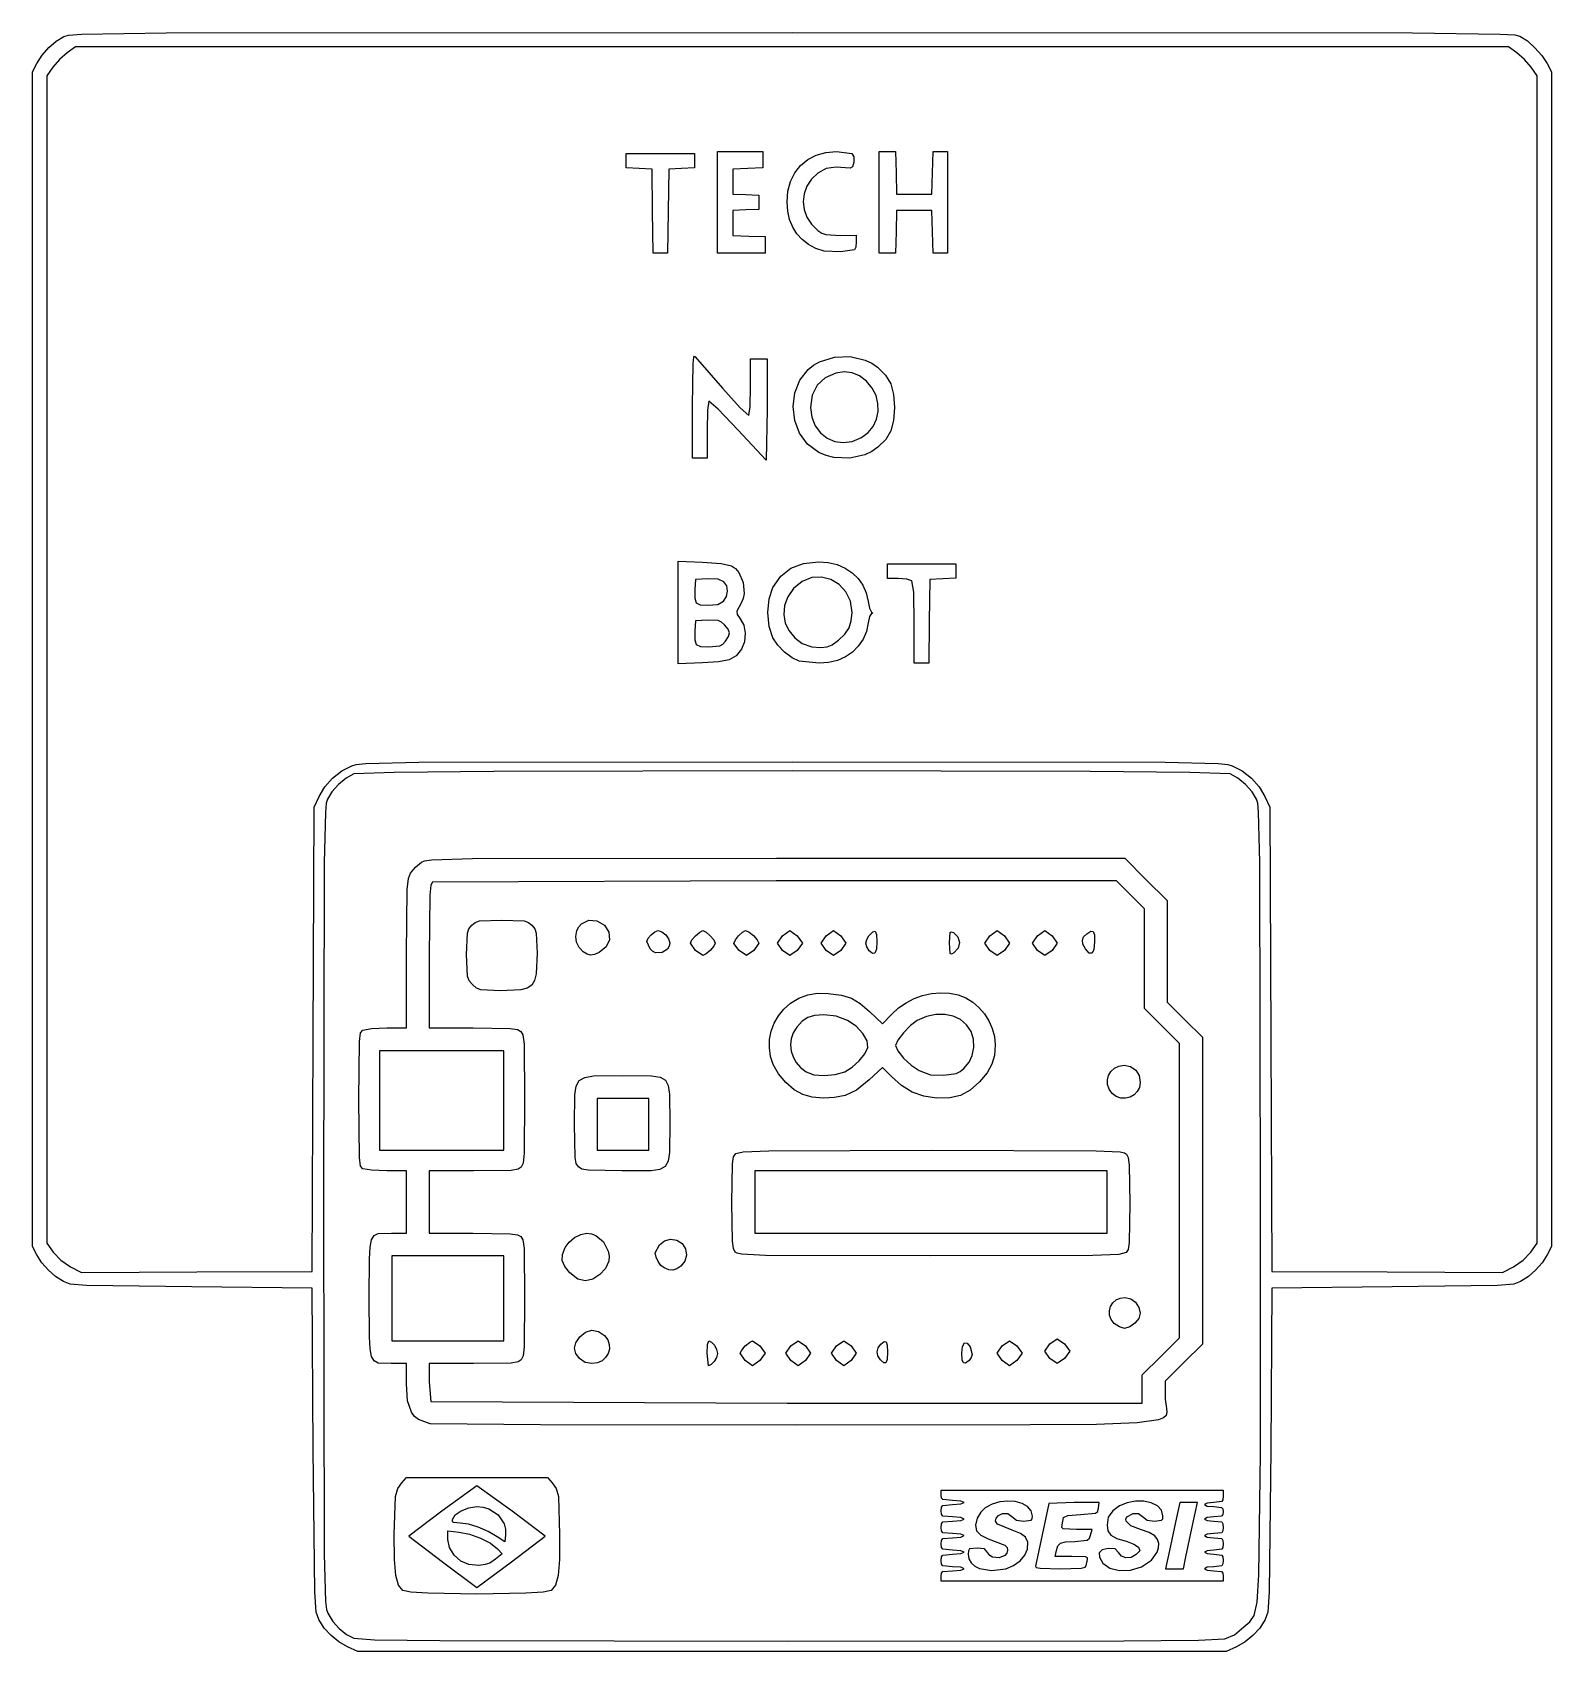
# Model space of a CAD drawing. Extents: x 11 to 205, y 74 to 280.
import ezdxf

# ---------------------------------------------------------------- set-up
doc = ezdxf.new("R2010")
doc.units = 0

msp = doc.modelspace()

# ---------------------------------------------------------------- linework, layer by layer
at = {"layer": 'Camada 1'}
for p, q in [((13.07988, 278.524391), (14.025241, 279.355888)), ((14.025241, 279.355888), (14.988011, 279.96335)), ((14.988011, 279.96335), (15.574271, 280.128045)), ((15.574271, 280.128045), (17.264156, 280.252626)), ((17.264156, 280.252626), (28.052945, 280.403831)), ((28.052945, 280.403831), (107.953611, 280.471078)), ((107.953611, 280.471078), (187.177211, 280.403893)), ((187.177211, 280.403893), (198.372674, 280.260334)), ((198.372674, 280.260334), (200.225664, 280.143687)), ((200.225664, 280.143687), (200.861911, 279.990507)), ((200.861911, 279.990507), (201.829723, 279.373952)), ((201.829723, 279.373952), (202.802202, 278.51928)), ((11.552141, 276.50233), (12.229617, 277.547119)), ((12.229617, 277.547119), (13.07988, 278.524391)), ((15.4139, 277.869936), (14.430626, 277.016899)), ((16.4948, 278.619), (15.4139, 277.869936)), ((107.954, 278.619), (16.4948, 278.619)), ((199.41208, 278.618164), (107.954, 278.619)), ((200.49298, 277.8691), (199.41208, 278.618164)), ((201.476256, 277.016065), (200.49298, 277.8691)), ((202.802202, 278.51928), (203.677551, 277.528177)), ((203.677551, 277.528177), (204.353971, 276.502327)), ((10.9838, 275.444), (11.552141, 276.50233)), ((10.9838, 200.434), (10.9838, 275.444)), ((13.58444, 276.017856), (12.835879, 274.914836)), ((14.430626, 277.016899), (13.58444, 276.017856)), ((202.32244, 276.01702), (201.476256, 277.016065)), ((203.071, 274.914), (202.32244, 276.01702)), ((204.353971, 276.502327), (204.923361, 275.443997)), ((204.923361, 275.443997), (204.923, 200.434)), ((12.835879, 274.914836), (12.8359, 200.391)), ((203.071, 200.391), (203.071, 274.914)), ((86.7869, 264.079), (86.7869, 264.993)), ((86.7869, 264.993), (91.1525, 264.993)), ((91.1525, 264.993), (95.5181, 264.993)), ((95.5181, 264.993), (95.5181, 264.079)), ((98.42855, 258.77448), (98.4286, 265.257)), ((98.4286, 265.257), (101.339, 265.257)), ((101.339, 265.257), (104.249, 265.257)), ((104.249, 265.257), (104.249, 264.21)), ((109.964431, 264.237548), (111.04376, 264.791395)), ((111.04376, 264.791395), (112.274323, 265.133713)), ((112.274323, 265.133713), (113.64205, 265.25013)), ((113.64205, 265.25013), (115.5799, 265.026531)), ((115.5799, 265.026531), (115.833595, 264.571994)), ((119.06601, 258.77448), (119.066, 265.257)), ((119.066, 265.257), (120.115, 265.257)), ((120.115, 265.257), (121.164, 265.257)), ((121.164, 265.257), (121.2394, 262.54502)), ((125.8884, 262.54498), (125.9638, 265.25696)), ((125.9638, 265.25696), (126.881, 265.257)), ((126.881, 265.257), (127.797, 265.257)), ((127.797, 265.257), (127.797, 258.775)), ((86.7869, 263.166), (86.7869, 264.079)), ((88.4405, 263.087), (86.7869, 263.166)), ((90.0942, 263.008), (88.4405, 263.087)), ((90.1658, 257.65), (90.0942, 263.008)), ((92.21081, 263.00846), (92.13918, 257.65065)), ((93.86446, 263.08723), (92.21081, 263.00846)), ((95.5181, 263.166), (93.86446, 263.08723)), ((95.5181, 264.079), (95.5181, 263.166)), ((102.33077, 263.08626), (100.41254, 263.00852)), ((100.41254, 263.00852), (100.413, 261.421)), ((104.249, 263.164), (102.33077, 263.08626)), ((104.249, 264.21), (104.249, 263.164)), ((108.315756, 262.552747), (109.050406, 263.486541)), ((109.050406, 263.486541), (109.964431, 264.237548)), ((112.317815, 263.094923), (111.25725, 262.493872)), ((113.6038, 263.244548), (112.317815, 263.094923)), ((115.36184, 263.125721), (113.6038, 263.244548)), ((115.689005, 263.311632), (115.36184, 263.125721)), ((115.85811, 263.897042), (115.689005, 263.311632)), ((115.833595, 264.571994), (115.85811, 263.897042)), ((100.413, 261.421), (100.413, 259.833)), ((107.440857, 260.194281), (107.774549, 261.450537)), ((107.774549, 261.450537), (108.315756, 262.552747)), ((109.839797, 260.814682), (109.485792, 259.849307)), ((110.430277, 261.707798), (109.839797, 260.814682)), ((111.25725, 262.493872), (110.430277, 261.707798)), ((121.2394, 262.54502), (121.3148, 259.83304)), ((125.813, 259.833), (125.8884, 262.54498)), ((98.4286, 252.293), (98.42855, 258.77448)), ((100.413, 259.833), (102.06665, 259.75423)), ((102.06665, 259.75423), (103.72029, 259.67546)), ((103.72029, 259.67546), (103.72, 258.775)), ((103.72, 258.775), (103.72, 257.874)), ((107.32875, 258.79835), (107.440857, 260.194281)), ((107.411225, 257.642972), (107.32875, 258.79835)), ((109.485792, 259.849307), (109.368243, 258.846453)), ((109.368243, 258.846453), (109.487132, 257.840902)), ((119.066, 252.293), (119.06601, 258.77448)), ((121.3148, 259.83304), (123.564, 259.833)), ((123.564, 259.833), (125.813, 259.833)), ((127.797, 258.775), (127.797, 252.293)), ((90.2374, 252.293), (90.1658, 257.65)), ((92.13918, 257.65065), (92.06756, 252.29284)), ((102.06636, 257.79523), (100.41271, 257.71646)), ((100.41271, 257.71646), (100.413, 256.129)), ((103.72, 257.874), (102.06636, 257.79523)), ((107.649667, 256.57939), (107.411225, 257.642972)), ((108.0387, 255.614741), (107.649667, 256.57939)), ((109.487132, 257.840902), (109.842442, 256.867433)), ((109.842442, 256.867433), (110.434154, 255.96083)), ((121.315, 257.717), (121.2396, 255.00502)), ((123.564, 257.717), (121.315, 257.717)), ((125.8132, 257.71696), (123.564, 257.717)), ((125.8886, 255.00498), (125.8132, 257.71696)), ((100.413, 256.129), (100.413, 254.542)), ((100.413, 254.542), (102.46352, 254.46473)), ((102.46352, 254.46473), (104.51404, 254.38745)), ((104.51404, 254.38745), (104.514, 253.34)), ((108.572946, 254.75616), (108.0387, 255.614741)), ((109.247031, 254.010786), (108.572946, 254.75616)), ((110.434154, 255.96083), (111.26225, 255.155872)), ((111.26225, 255.155872), (111.741265, 254.838088)), ((111.741265, 254.838088), (112.272854, 254.653283)), ((112.272854, 254.653283), (114.10074, 254.553876)), ((114.10074, 254.553876), (116.15593, 254.566606)), ((116.15593, 254.566606), (116.156, 253.71)), ((121.2396, 255.00502), (121.1642, 252.29304)), ((125.964, 252.293), (125.8886, 255.00498)), ((91.1525, 252.293), (90.2374, 252.293)), ((92.06756, 252.29284), (91.1525, 252.293)), ((101.471, 252.293), (98.4286, 252.293)), ((104.514, 252.293), (101.471, 252.293)), ((104.514, 253.34), (104.514, 252.293)), ((110.055577, 253.385753), (109.247031, 254.010786)), ((110.993209, 252.888199), (110.055577, 253.385753)), ((112.05455, 252.52526), (110.993209, 252.888199)), ((112.05496, 252.525664), (112.05455, 252.52526)), ((114.12718, 252.440832), (112.05496, 252.525664)), ((115.92724, 252.711603), (114.12718, 252.440832)), ((116.088803, 253.063205), (115.92724, 252.711603)), ((116.156, 253.71), (116.088803, 253.063205)), ((120.115, 252.293), (119.066, 252.293)), ((121.1642, 252.29304), (120.115, 252.293)), ((126.881, 252.293), (125.964, 252.293)), ((127.797, 252.293), (126.881, 252.293)), ((95.2536, 232.77), (95.319418, 238.129743)), ((95.319418, 238.129743), (95.427272, 238.994977)), ((95.427272, 238.994977), (95.507396, 239.106299)), ((95.507396, 239.106299), (95.607827, 239.05385)), ((95.607827, 239.05385), (99.081357, 235.03377)), ((102.661937, 235.24246), (102.662, 238.799)), ((102.662, 238.799), (103.72, 238.799)), ((103.72, 238.799), (104.779, 238.799)), ((104.779, 238.799), (104.779, 232.317)), ((110.007858, 237.415039), (110.68343, 237.967797)), ((110.68343, 237.967797), (111.4615, 238.41281)), ((111.4615, 238.41281), (113.38211, 238.995719)), ((113.38211, 238.995719), (115.382575, 239.062967)), ((115.382575, 239.062967), (117.275835, 238.632027)), ((117.275835, 238.632027), (118.123807, 238.235196)), ((118.123807, 238.235196), (118.87483, 237.720369)), ((108.332817, 234.428822), (108.964664, 236.046743)), ((108.964664, 236.046743), (110.007858, 237.415039)), ((112.176807, 236.355789), (111.168729, 235.404937)), ((113.54785, 236.95708), (112.176807, 236.355789)), ((114.630218, 237.12055), (113.54785, 236.95708)), ((115.638129, 237.004169), (114.630218, 237.12055)), ((116.58237, 236.605089), (115.638129, 237.004169)), ((117.47373, 235.92046), (116.58237, 236.605089)), ((118.19585, 235.055536), (117.47373, 235.92046)), ((118.87483, 237.720369), (119.890128, 236.708247)), ((119.890128, 236.708247), (120.559473, 235.58571)), ((99.081357, 235.03377), (101.352116, 232.51008)), ((102.594186, 232.688983), (102.661937, 235.24246)), ((108.113218, 232.682179), (108.332817, 234.428822)), ((110.546846, 234.136161), (110.33439, 232.5811)), ((111.168729, 235.404937), (110.546846, 234.136161)), ((118.680372, 234.095666), (118.19585, 235.055536)), ((118.931185, 233.083395), (118.680372, 234.095666)), ((120.559473, 235.58571), (120.927989, 234.245698)), ((120.927989, 234.245698), (121.0408, 232.581149)), ((95.2536, 226.099), (95.2536, 232.77)), ((97.177124, 232.21109), (97.105245, 229.65506)), ((97.34994, 233.36255), (97.177124, 232.21109)), ((98.546581, 232.341423), (97.34994, 233.36255)), ((101.08, 229.674), (98.546581, 232.341423)), ((101.352116, 232.51008), (102.431297, 231.54366)), ((102.431297, 231.54366), (102.594186, 232.688983)), ((104.779, 232.317), (104.67259, 225.83471)), ((108.306766, 230.927714), (108.113218, 232.682179)), ((110.33439, 232.5811), (110.486735, 231.323591)), ((118.747247, 231.07183), (118.95218, 232.061268)), ((118.95218, 232.061268), (118.931185, 233.083395)), ((121.0408, 232.581149), (120.928759, 230.926002)), ((97.105245, 229.65506), (97.1056, 226.099)), ((101.08083, 229.67449), (101.08, 229.674)), ((104.67259, 225.83471), (101.08083, 229.67449)), ((108.914362, 229.28633), (108.306766, 230.927714)), ((110.486735, 231.323591), (110.914584, 230.235568)), ((110.914584, 230.235568), (111.574161, 229.343075)), ((117.675157, 229.361206), (118.320276, 230.157628)), ((118.320276, 230.157628), (118.747247, 231.07183)), ((120.565798, 229.589573), (119.91166, 228.474841)), ((120.928759, 230.926002), (120.565798, 229.589573)), ((109.936907, 227.878928), (108.914362, 229.28633)), ((111.3753, 226.82641), (109.936907, 227.878928)), ((111.574161, 229.343075), (112.42169, 228.672157)), ((112.42169, 228.672157), (113.413393, 228.248859)), ((113.413393, 228.248859), (114.505493, 228.099224)), ((114.505493, 228.099224), (115.654215, 228.249296)), ((115.654215, 228.249296), (116.81578, 228.72512)), ((116.81578, 228.72511), (117.675157, 229.361206)), ((116.81578, 228.72512), (116.81578, 228.72511)), ((118.92609, 227.484789), (118.143615, 226.947618)), ((119.91166, 228.474841), (118.92609, 227.484789)), ((96.1796, 226.099), (95.2536, 226.099)), ((97.1056, 226.099), (96.1796, 226.099)), ((112.310792, 226.439079), (111.37525, 226.826464)), ((111.37525, 226.826464), (111.3753, 226.82641)), ((113.297193, 226.190114), (112.310792, 226.439079)), ((115.325604, 226.098991), (113.297193, 226.190114)), ((117.266547, 226.536185), (115.325604, 226.098991)), ((118.143615, 226.947618), (117.266547, 226.536185)), ((93.4015, 206.387), (93.4015, 212.935)), ((93.4015, 212.935), (96.51035, 212.820065)), ((96.51035, 212.820065), (98.902246, 212.643024)), ((98.902246, 212.643024), (100.22867, 212.373692)), ((100.22867, 212.373692), (100.730299, 212.003394)), ((100.730299, 212.003394), (101.150481, 211.501338)), ((101.150481, 211.501338), (101.711973, 210.234526)), ((105.49908, 209.59486), (106.51711, 211.040373)), ((106.51711, 211.040373), (107.8192, 212.062194)), ((107.8192, 212.062194), (109.420743, 212.668955)), ((109.420743, 212.668955), (111.33713, 212.86929)), ((111.716219, 210.917883), (110.469275, 210.844118)), ((111.33713, 212.86929), (112.568821, 212.776074)), ((112.913439, 210.621625), (111.716219, 210.917883)), ((112.568821, 212.776074), (113.704964, 212.504455)), ((113.704964, 212.504455), (114.730501, 212.066476)), ((114.730501, 212.066476), (115.630372, 211.474181)), ((115.630372, 211.474181), (116.389521, 210.739614)), ((120.124, 211.679), (120.124, 212.605)), ((120.124, 212.605), (124.49, 212.605)), ((120.124, 210.753), (120.124, 211.679)), ((124.49, 212.605), (128.856, 212.605)), ((128.856, 212.605), (128.856, 211.692)), ((128.856, 211.692), (128.856, 210.778)), ((95.56848, 209.331027), (95.541157, 208.216963)), ((95.65045, 210.620327), (95.56848, 209.331027)), ((97.20155, 210.700567), (95.65045, 210.620327)), ((98.525288, 210.665746), (97.20155, 210.700567)), ((99.25207, 210.32883), (98.525288, 210.665746)), ((99.616392, 209.785123), (99.25207, 210.32883)), ((99.600176, 208.429221), (99.731979, 209.114391)), ((99.731979, 209.114391), (99.616392, 209.785123)), ((101.711973, 210.234526), (101.844086, 208.838403)), ((101.844086, 208.838403), (101.727544, 208.174707)), ((105.034655, 208.153861), (105.49908, 209.59486)), ((108.14193, 209.45691), (107.412188, 208.410639)), ((109.251535, 210.367927), (108.14193, 209.45691)), ((110.469275, 210.844118), (109.251535, 210.367927)), ((113.982005, 209.987745), (112.913439, 210.621625)), ((114.842988, 209.048645), (113.982005, 209.987745)), ((115.41746, 207.836726), (114.842988, 209.048645)), ((116.389521, 210.739614), (116.992887, 209.874817)), ((116.992887, 209.874817), (117.425413, 208.891835)), ((117.425413, 208.891835), (117.67204, 207.80271)), ((121.52674, 210.75261), (120.124, 210.753)), ((122.610375, 210.659344), (121.52674, 210.75261)), ((123.24653, 210.43511), (122.610375, 210.659344)), ((123.489655, 208.995843), (123.24653, 210.43511)), ((123.56403, 205.01115), (123.489655, 208.995843)), ((125.54871, 210.62046), (125.47711, 205.26265)), ((127.20235, 210.69923), (125.54871, 210.62046)), ((128.856, 210.778), (127.20235, 210.69923)), ((95.541157, 208.216963), (95.72433, 207.61203)), ((95.72433, 207.61203), (96.24487, 207.362097)), ((96.24487, 207.362097), (97.22965, 207.313037)), ((97.22965, 207.313037), (98.49191, 207.427016)), ((98.49191, 207.427016), (99.22233, 207.842204)), ((99.22233, 207.8422), (99.600176, 208.429221)), ((99.22233, 207.842204), (99.22233, 207.8422)), ((101.47776, 207.578112), (100.91902, 206.572462)), ((101.727544, 208.174707), (101.47776, 207.578112)), ((104.880642, 206.384654), (105.034655, 208.153861)), ((107.006523, 207.29279), (106.908666, 206.155512)), ((107.412188, 208.410639), (107.006523, 207.29279)), ((115.62649, 206.38439), (115.41746, 207.836726)), ((117.67204, 207.80271), (117.863729, 206.932625)), ((117.863729, 206.932625), (118.11346, 206.45719)), ((93.4015, 199.839971), (93.4015, 206.387)), ((95.65049, 205.32869), (95.56852, 204.03939)), ((97.1707, 205.408), (95.65049, 205.32869)), ((98.542825, 205.359875), (97.1707, 205.408)), ((98.955006, 205.170203), (98.542825, 205.359875)), ((99.3535, 204.825), (98.955006, 205.170203)), ((99.811472, 204.283305), (99.3535, 204.825)), ((100.91902, 206.572462), (100.972605, 206.138416)), ((100.972605, 206.138416), (101.3564, 205.575208)), ((101.3564, 205.575208), (101.802434, 204.775032)), ((101.802434, 204.775032), (101.980513, 203.734032)), ((105.036848, 204.614695), (104.880642, 206.384654)), ((106.908666, 206.155512), (107.102349, 205.050959)), ((107.102349, 205.050959), (107.571304, 204.03128)), ((115.24313, 204.42875), (115.513879, 205.30902)), ((115.513879, 205.30902), (115.62649, 206.38439)), ((117.6767, 205.053042), (117.445456, 203.961173)), ((117.859396, 205.902952), (117.6767, 205.053042)), ((118.10846, 206.258752), (117.859396, 205.902952)), ((118.269922, 206.306432), (118.10846, 206.258752)), ((118.11346, 206.45719), (118.269922, 206.306432)), ((123.564, 199.905), (123.56403, 205.01115)), ((125.47711, 205.26265), (125.40551, 199.90484)), ((95.56852, 204.03939), (95.540809, 202.917028)), ((95.540809, 202.917028), (95.733698, 202.313016)), ((99.127242, 202.350673), (99.46775, 202.71854)), ((99.46771, 202.71851), (99.864057, 203.316731)), ((99.46775, 202.71854), (99.46771, 202.71851)), ((99.980151, 203.809439), (99.811472, 204.283305)), ((99.864057, 203.316731), (99.980151, 203.809439)), ((101.883232, 202.647197), (101.50319, 201.709518)), ((101.980513, 203.734032), (101.883232, 202.647197)), ((105.50308, 203.17144), (105.036848, 204.614695)), ((106.154758, 202.215164), (105.50308, 203.17144)), ((107.571304, 204.03128), (108.299263, 203.148629)), ((108.299263, 203.148629), (109.269957, 202.455155)), ((113.090776, 202.259439), (113.897791, 202.856854)), ((113.897791, 202.856854), (114.682676, 203.638369)), ((114.682676, 203.638369), (115.24313, 204.42875)), ((117.020171, 202.96791), (116.419338, 202.088422)), ((117.445456, 203.961173), (117.020171, 202.96791)), ((95.733698, 202.313016), (96.287563, 202.067694)), ((96.287563, 202.067694), (97.34278, 202.0214)), ((97.34278, 202.0214), (98.744749, 202.139803)), ((98.744749, 202.139803), (99.127242, 202.350673)), ((100.8137, 200.870468), (99.92729, 200.359758)), ((101.50319, 201.709518), (100.8137, 200.870468)), ((107.01582, 201.327029), (106.154758, 202.215164)), ((107.964648, 200.614592), (107.01582, 201.327029)), ((108.87962, 200.18541), (107.964648, 200.614592)), ((109.269957, 202.455155), (110.46712, 202.00301)), ((110.46712, 202.00301), (111.61324, 201.91666)), ((111.61324, 201.91666), (112.46393, 202.021364)), ((112.46393, 202.02136), (113.090776, 202.259439)), ((112.46393, 202.021364), (112.46393, 202.02136)), ((114.765007, 200.731452), (113.748495, 200.28431)), ((115.661452, 201.33788), (114.765007, 200.731452)), ((116.419338, 202.088422), (115.661452, 201.33788)), ((10.98373, 125.42488), (10.9838, 200.434)), ((12.8359, 200.391), (12.8359, 125.867)), ((96.51035, 199.952718), (93.4015, 199.839971)), ((98.58062, 200.084728), (96.51035, 199.952718)), ((99.92729, 200.359758), (98.58062, 200.084728)), ((108.87978, 200.185412), (108.87962, 200.18541)), ((111.42925, 199.928562), (108.87978, 200.185412)), ((112.630412, 200.011624), (111.42925, 199.928562)), ((113.748495, 200.28431), (112.630412, 200.011624)), ((124.485, 199.905), (123.564, 199.905)), ((125.40551, 199.90484), (124.485, 199.905)), ((203.071244, 125.86738), (203.071, 200.391)), ((204.923, 200.434), (204.923, 125.425)), ((49.307527, 185.253962), (50.473439, 186.175894)), ((50.473439, 186.175894), (51.745154, 186.83313)), ((51.745154, 186.83313), (52.336507, 186.995512)), ((52.336507, 186.995512), (53.559708, 187.118683)), ((53.559708, 187.118683), (60.314929, 187.269041)), ((60.314929, 187.269041), (107.953554, 187.33737)), ((107.953928, 186.19056), (69.874067, 186.088665)), ((107.953554, 187.33737), (155.592217, 187.269052)), ((146.033725, 186.088665), (107.953928, 186.19056)), ((155.592217, 187.269052), (162.347431, 187.118695)), ((162.347431, 187.118695), (163.57062, 186.99552)), ((163.57062, 186.99552), (164.161954, 186.83313)), ((164.161954, 186.83313), (165.433674, 186.175894)), ((165.433674, 186.175894), (166.599586, 185.253962)), ((47.592424, 182.89952), (48.322247, 184.138212)), ((48.322247, 184.138212), (49.307527, 185.253962)), ((50.062738, 184.428761), (49.228648, 183.509598)), ((51.036504, 185.223576), (50.062738, 184.428761)), ((52.0328, 185.78298), (51.036504, 185.223576)), ((57.158693, 185.961296), (52.0328, 185.78298)), ((69.874067, 186.088665), (57.158693, 185.961296)), ((158.749019, 185.961296), (146.033725, 186.088665)), ((163.8748, 185.78298), (158.749019, 185.961296)), ((164.871096, 185.223576), (163.8748, 185.78298)), ((165.844863, 184.428761), (164.871096, 185.223576)), ((166.678953, 183.509598), (165.844863, 184.428761)), ((166.599586, 185.253962), (167.584865, 184.138212)), ((167.584865, 184.138212), (168.314684, 182.89952)), ((46.967142, 181.51653), (47.592424, 182.89952)), ((48.498404, 182.04917), (48.381641, 180.87322)), ((48.65138, 182.57715), (48.498404, 182.04917)), ((49.228648, 183.509598), (48.65138, 182.57715)), ((167.25622, 182.57715), (166.678953, 183.509598)), ((167.409149, 182.050843), (167.25622, 182.57715)), ((167.525855, 180.883266), (167.409149, 182.050843)), ((168.314684, 182.89952), (168.939964, 181.51653)), ((46.83485, 151.88323), (46.967142, 181.51653)), ((48.381641, 180.87322), (48.236912, 174.462515)), ((167.670484, 174.53025), (167.525855, 180.883266)), ((168.939964, 181.51653), (169.072264, 151.88323)), ((48.236912, 174.462515), (48.163748, 130.60165)), ((59.268949, 173.11805), (59.89357, 173.881505)), ((59.89357, 173.881505), (60.657019, 174.50612)), ((60.657019, 174.50612), (61.048418, 174.677755)), ((61.048418, 174.677755), (61.924662, 174.807288)), ((61.924662, 174.807288), (67.175268, 174.963798)), ((67.175268, 174.963798), (105.974019, 175.03287)), ((105.974019, 175.03287), (150.428619, 175.03386)), ((150.428619, 175.03386), (153.135879, 172.31737)), ((167.74385, 131.09445), (167.670484, 174.53025)), ((58.818979, 171.01514), (58.976415, 172.421951)), ((58.976415, 172.421951), (59.268949, 173.11805)), ((62.0702, 171.9634), (61.848474, 171.585323)), ((105.932, 172.124), (62.0702, 171.9634)), ((149.37532, 172.12416), (105.932, 172.124)), ((151.15416, 170.33158), (149.37532, 172.12416)), ((153.135879, 172.31737), (155.843129, 169.60087)), ((58.7422, 162.79685), (58.818979, 171.01514)), ((61.72198, 170.27912), (61.651685, 162.57069)), ((61.848474, 171.585323), (61.72198, 170.27912)), ((152.933, 168.539), (151.15416, 170.33158)), ((155.843129, 169.60087), (155.843, 163.118)), ((152.933, 162.19), (152.933, 168.539)), ((66.414132, 162.72286), (66.508215, 165.446536)), ((66.508215, 165.446536), (66.702628, 166.01548)), ((66.702628, 166.01548), (67.063565, 166.44738)), ((67.063565, 166.44738), (67.497541, 166.80953)), ((67.497541, 166.80953), (68.078114, 167.003807)), ((68.078114, 167.003807), (70.912045, 167.09681)), ((70.912045, 167.09681), (73.745979, 167.003819)), ((73.745979, 167.003819), (74.326551, 166.809543)), ((74.326551, 166.809543), (74.760525, 166.44738)), ((74.760525, 166.44738), (75.119676, 166.018412)), ((75.119676, 166.018412), (75.314288, 165.464939)), ((75.314288, 165.464939), (75.409958, 162.88796)), ((80.342484, 165.028868), (80.47519, 165.76958)), ((80.47519, 165.76958), (80.727217, 166.267)), ((80.727217, 166.267), (81.083307, 166.655956)), ((81.083307, 166.655956), (82.008802, 167.089581)), ((82.008802, 167.089581), (83.053931, 167.032655)), ((83.053931, 167.032655), (84.02095, 166.44738)), ((84.02095, 166.44738), (84.579607, 165.553879)), ((84.579607, 165.553879), (84.637684, 164.594639)), ((89.978655, 165.250101), (90.456168, 165.621111)), ((90.456168, 165.621111), (90.887983, 165.7739)), ((90.887983, 165.7739), (91.352473, 165.614002)), ((91.352473, 165.614002), (91.826355, 165.216789)), ((95.642349, 165.120647), (96.17049, 165.57854)), ((96.17049, 165.57854), (96.576597, 165.7739)), ((96.576597, 165.7739), (96.982705, 165.57854)), ((96.982705, 165.57854), (97.510846, 165.120647)), ((101.139565, 165.1202), (101.631904, 165.579863)), ((101.631904, 165.579863), (102.03178, 165.7739)), ((102.03178, 165.7739), (102.486394, 165.585638)), ((102.486394, 165.585638), (103.045639, 165.139577)), ((106.75103, 165.12446), (107.68909, 165.7739)), ((107.68909, 165.7739), (108.62716, 165.12446)), ((112.30728, 165.12446), (113.24534, 165.7739)), ((113.24534, 165.7739), (114.18341, 165.12446)), ((117.77715, 165.09555), (118.272429, 165.627142)), ((118.272429, 165.627142), (118.587299, 165.690749)), ((118.587299, 165.690749), (118.753179, 165.262541)), ((128.06198, 164.19346), (128.137961, 165.514219)), ((128.137961, 165.514219), (128.291248, 165.630674)), ((128.291248, 165.630674), (128.57323, 165.5189)), ((128.57323, 165.5189), (129.140485, 164.974407)), ((133.20933, 165.12446), (134.1474, 165.7739)), ((134.1474, 165.7739), (135.08546, 165.12446)), ((139.29475, 165.12446), (140.23281, 165.7739)), ((140.23281, 165.7739), (141.17088, 165.12446)), ((145.58331, 165.36202), (146.118965, 165.685451)), ((146.118965, 165.685451), (146.420364, 165.665021)), ((146.420364, 165.665021), (146.553101, 165.232258)), ((80.446519, 164.302406), (80.342484, 165.028868)), ((80.773724, 163.634087), (80.446519, 164.302406)), ((81.31053, 163.0678), (80.773724, 163.634087)), ((84.220348, 163.699552), (83.352763, 162.99851)), ((84.637684, 164.594639), (84.220348, 163.699552)), ((89.432773, 164.37756), (89.592004, 164.791906)), ((89.84465, 163.45152), (89.432773, 164.37756)), ((89.592004, 164.791906), (89.978655, 165.250101)), ((89.844653, 163.45152), (89.84465, 163.45152)), ((90.162802, 163.130887), (89.844653, 163.45152)), ((92.05604, 163.40447), (91.36924, 162.959207)), ((91.826355, 165.216789), (92.194854, 164.705978)), ((92.265947, 163.765375), (92.05604, 163.40447)), ((92.194854, 164.705978), (92.343193, 164.20529)), ((92.343193, 164.20529), (92.265947, 163.765375)), ((94.989097, 164.1864), (95.184457, 164.592507)), ((95.63853, 163.24833), (94.989097, 164.1864)), ((95.184457, 164.592507), (95.642349, 165.120647)), ((97.968737, 163.780289), (97.510844, 163.252149)), ((97.510846, 165.120647), (97.968737, 164.592507)), ((97.968737, 164.592507), (98.164097, 164.1864)), ((98.164097, 164.1864), (97.968737, 163.780289)), ((100.54534, 164.13869), (100.721723, 164.578585)), ((101.19478, 163.24833), (100.54534, 164.13869)), ((100.721723, 164.578585), (101.139565, 165.1202)), ((103.045639, 165.139577), (103.520095, 164.613803)), ((103.72034, 164.1864), (103.07091, 163.24833)), ((103.520095, 164.613803), (103.72034, 164.1864)), ((106.10159, 164.1864), (106.75103, 165.12446)), ((106.75103, 163.24833), (106.10159, 164.1864)), ((108.62716, 165.12446), (109.27659, 164.1864)), ((109.27659, 164.1864), (108.62716, 163.24833)), ((111.65784, 164.1864), (112.30728, 165.12446)), ((112.30728, 163.24833), (111.65784, 164.1864)), ((114.18341, 165.12446), (114.83284, 164.1864)), ((114.83284, 164.1864), (114.18341, 163.24833)), ((117.398151, 164.162689), (117.488244, 164.620104)), ((117.507433, 163.696369), (117.398151, 164.162689)), ((117.488244, 164.620104), (117.77715, 165.09555)), ((117.81665, 163.19421), (117.507433, 163.696369)), ((118.732535, 163.413034), (118.535538, 162.912467)), ((118.80149, 164.31869), (118.732535, 163.413034)), ((118.753179, 165.262541), (118.80149, 164.31869)), ((128.06201, 164.19346), (128.06198, 164.19346)), ((128.136419, 162.864489), (128.06201, 164.19346)), ((129.152218, 163.518439), (128.59413, 162.92673)), ((129.140485, 164.974407), (129.333909, 164.254292)), ((129.333909, 164.254292), (129.152218, 163.518439)), ((132.5599, 164.1864), (133.20933, 165.12446)), ((133.20933, 163.24833), (132.5599, 164.1864)), ((135.08546, 165.12446), (135.7349, 164.1864)), ((135.7349, 164.1864), (135.08546, 163.24833)), ((138.64531, 164.1864), (139.29475, 165.12446)), ((139.29475, 163.24833), (138.64531, 164.1864)), ((141.17088, 165.12446), (141.82031, 164.1864)), ((141.82031, 164.1864), (141.17088, 163.24833)), ((145.021939, 164.531067), (145.183968, 164.973999)), ((145.096555, 164.025987), (145.021939, 164.531067)), ((145.40715, 163.45152), (145.096555, 164.025987)), ((145.183968, 164.973999), (145.58331, 165.36202)), ((145.904872, 162.912017), (145.40715, 163.45152)), ((145.40715, 163.45152), (145.40715, 163.45152)), ((146.503756, 163.35377), (146.274099, 162.882156)), ((146.58277, 164.31869), (146.503756, 163.35377)), ((146.553101, 165.232258), (146.58277, 164.31869)), ((58.7411, 153.338), (58.7422, 162.79685)), ((61.651685, 162.57069), (61.6515, 153.338)), ((66.51355, 159.94365), (66.414132, 162.72286)), ((75.409958, 162.88796), (75.297371, 160.242839)), ((81.310533, 163.06781), (81.31053, 163.0678)), ((81.795137, 162.747008), (81.310533, 163.06781)), ((82.233289, 162.630687), (81.795137, 162.747008)), ((82.72062, 162.715603), (82.233289, 162.630687)), ((83.352763, 162.99851), (82.72062, 162.715603)), ((90.544782, 162.948544), (90.162802, 163.130887)), ((91.36924, 162.959207), (90.544782, 162.948544)), ((96.576597, 162.5989), (95.63853, 163.24833)), ((95.63853, 163.24833), (95.63853, 163.24833)), ((96.982704, 162.794259), (96.576597, 162.5989)), ((97.510844, 163.252149), (96.982704, 162.794259)), ((102.13284, 162.5989), (101.19478, 163.24833)), ((101.19478, 163.24833), (101.19478, 163.24833)), ((103.07091, 163.24833), (102.13284, 162.5989)), ((107.68909, 162.5989), (106.75103, 163.24833)), ((106.75103, 163.24833), (106.75103, 163.24833)), ((108.62716, 163.24833), (107.68909, 162.5989)), ((113.24534, 162.5989), (112.30728, 163.24833)), ((112.30728, 163.24833), (112.30728, 163.24833)), ((114.18341, 163.24833), (113.24534, 162.5989)), ((118.225302, 162.833892), (117.81663, 163.19421)), ((117.81663, 163.19421), (117.81665, 163.19421)), ((118.535538, 162.912467), (118.225302, 162.833892)), ((128.295379, 162.774038), (128.136419, 162.864489)), ((128.59413, 162.92673), (128.295379, 162.774038)), ((134.1474, 162.5989), (133.20933, 163.24833)), ((133.20933, 163.24833), (133.20933, 163.24833)), ((135.08546, 163.24833), (134.1474, 162.5989)), ((140.23281, 162.5989), (139.29475, 163.24833)), ((139.29475, 163.24833), (139.29475, 163.24833)), ((141.17088, 163.24833), (140.23281, 162.5989)), ((146.274099, 162.882156), (145.904872, 162.912017)), ((152.93308, 155.84055), (152.933, 162.19)), ((155.843, 163.118), (155.843, 156.634)), ((66.743495, 159.370551), (66.51355, 159.94365)), ((67.18753, 158.87438), (66.743495, 159.370551)), ((75.089568, 159.397126), (74.721142, 158.80811)), ((75.297371, 160.242839), (75.089568, 159.397126)), ((67.679575, 158.434219), (67.187528, 158.87438)), ((67.187528, 158.87438), (67.18753, 158.87438)), ((68.228619, 158.203842), (67.679575, 158.434219)), ((70.746948, 158.10098), (68.228619, 158.203842)), ((73.323568, 158.216561), (70.746948, 158.10098)), ((74.14738, 158.429889), (73.323568, 158.216561)), ((74.721142, 158.80811), (74.14738, 158.429889)), ((107.74554, 156.49372), (108.83772, 157.166289)), ((108.83772, 157.166289), (109.971176, 157.59035)), ((109.971176, 157.59035), (111.201415, 157.780321)), ((111.201415, 157.780321), (112.58394, 157.75062)), ((112.58394, 157.75062), (114.268805, 157.524864)), ((114.268805, 157.524864), (115.541824, 157.135434)), ((123.535354, 157.102973), (124.624582, 157.498211)), ((124.624582, 157.498211), (125.754132, 157.747457)), ((125.754132, 157.747457), (126.903519, 157.844761)), ((126.903519, 157.844761), (128.05226, 157.784172)), ((128.05226, 157.784172), (129.17987, 157.55974)), ((129.17987, 157.55974), (130.13325, 157.192806)), ((130.13325, 157.192806), (131.018664, 156.653533)), ((106.217898, 154.90096), (106.90832, 155.75732)), ((106.90832, 155.75732), (107.74554, 156.49372)), ((115.541824, 157.135434), (116.647275, 156.47445)), ((116.647275, 156.47445), (117.82944, 155.43403)), ((117.82944, 155.43403), (119.51233, 153.86765)), ((119.51233, 153.86765), (120.71443, 155.1008)), ((120.71443, 155.1008), (121.559794, 155.898317)), ((121.559794, 155.898317), (122.50693, 156.567691)), ((122.50693, 156.567691), (123.535354, 157.102973)), ((126.316547, 155.075321), (125.130003, 154.821878)), ((127.465056, 155.080314), (126.316547, 155.075321)), ((128.532112, 154.851484), (127.465056, 155.080314)), ((131.018664, 156.653533), (131.817881, 155.966641)), ((131.817881, 155.966641), (132.51267, 155.15685)), ((132.51267, 155.15685), (133.084798, 154.24888)), ((155.18204, 153.60327), (152.93308, 155.84055)), ((155.843, 156.634), (158.09196, 154.39672)), ((52.880786, 152.725152), (53.16739, 153.06436)), ((53.16739, 153.06436), (54.272291, 153.257795)), ((54.272291, 153.257795), (56.2101, 153.33825)), ((56.2101, 153.33825), (58.7411, 153.338)), ((61.6515, 153.338), (67.253, 153.338)), ((67.253, 153.338), (71.954279, 153.26099)), ((71.954279, 153.26099), (72.891929, 153.12821)), ((72.891929, 153.12821), (73.33842, 152.90012)), ((105.305946, 152.930261), (105.681398, 153.950115)), ((105.681398, 153.950115), (106.217898, 154.90096)), ((108.5598, 153.42167), (108.120959, 152.702719)), ((109.255464, 154.21674), (108.5598, 153.42167)), ((109.959147, 154.69658), (109.255464, 154.21674)), ((110.831712, 154.934432), (109.959147, 154.69658)), ((112.03402, 155.00354), (110.831712, 154.934432)), ((113.595749, 154.861607), (112.03402, 155.00354)), ((115.0306, 154.3044), (113.595749, 154.861607)), ((116.13649, 153.560953), (115.0306, 154.3044)), ((117.01713, 152.638119), (116.13649, 153.560953)), ((123.083825, 153.650192), (122.181111, 152.724514)), ((123.94884, 154.30536), (123.083825, 153.650192)), ((125.130003, 154.821878), (123.94884, 154.30536)), ((129.474301, 154.403456), (128.532112, 154.851484)), ((130.248204, 153.750857), (129.474301, 154.403456)), ((130.810406, 152.908313), (130.248204, 153.750857)), ((133.084798, 154.24888), (133.516033, 153.267452)), ((133.516033, 153.267452), (133.788145, 152.237285)), ((157.431, 151.366), (155.18204, 153.60327)), ((158.09196, 154.39672), (160.34092, 152.15945)), ((46.702599, 122.24955), (46.83485, 151.88323)), ((52.655617, 144.21012), (52.727824, 151.618565)), ((52.727824, 151.618565), (52.880786, 152.725152)), ((73.33842, 152.90012), (73.603417, 152.448795)), ((73.603417, 152.448795), (73.748698, 151.280947)), ((73.748698, 151.280947), (73.822274, 144.25585)), ((105.066694, 150.785429), (105.09867, 151.866874)), ((105.09867, 151.866874), (105.305946, 152.930261)), ((107.858816, 151.945375), (107.769129, 151.169791)), ((107.769129, 151.169791), (107.847657, 150.39612)), ((108.120959, 152.702719), (107.858816, 151.945375)), ((117.557218, 151.687907), (117.01713, 152.638119)), ((117.64145, 150.86233), (117.557218, 151.687907)), ((121.470767, 151.793186), (121.18286, 151.12107)), ((121.18286, 151.12107), (121.464832, 150.39954)), ((122.181111, 152.724514), (121.470767, 151.793186)), ((131.11749, 151.89045), (130.810406, 152.908313)), ((131.1637, 150.825729), (131.11749, 151.89045)), ((133.8829, 151.1831), (133.787983, 149.840175)), ((133.788145, 152.237285), (133.8829, 151.1831)), ((157.431, 132.569), (157.431, 151.366)), ((160.34092, 152.15945), (160.341, 132.569)), ((169.072264, 151.88323), (169.204554, 122.24993)), ((63.239, 150.428), (55.3015, 150.428)), ((55.3015, 150.428), (55.3015, 144.078)), ((71.1765, 150.428), (63.239, 150.428)), ((71.17655, 144.07802), (71.1765, 150.428)), ((105.217146, 149.711403), (105.066694, 150.785429)), ((105.55715, 148.67027), (105.217146, 149.711403)), ((107.847657, 150.39612), (108.090159, 149.644514)), ((108.090159, 149.644514), (108.492393, 148.935125)), ((108.492393, 148.935125), (109.050117, 148.288106)), ((115.621546, 148.323603), (116.515662, 149.144731)), ((116.515662, 149.144731), (117.242142, 150.047544)), ((117.242142, 150.047544), (117.64145, 150.86233)), ((121.464832, 150.39954), (122.183552, 149.48834)), ((122.183552, 149.48834), (123.148232, 148.592298)), ((129.89913, 148.16475), (130.551241, 148.952856)), ((130.551241, 148.952856), (130.973857, 149.84319)), ((130.973857, 149.84319), (131.1637, 150.825729)), ((133.787983, 149.840175), (133.463704, 148.701585)), ((80.79324, 146.632334), (81.505951, 147.03478)), ((81.505951, 147.03478), (82.616179, 147.214215)), ((82.616179, 147.214215), (86.378193, 147.25306)), ((86.378193, 147.25306), (90.038138, 147.229845)), ((90.038138, 147.229845), (91.107156, 147.066904)), ((91.107156, 147.066904), (91.785559, 146.684035)), ((106.23255, 147.469579), (105.55715, 148.67027)), ((107.149337, 146.36829), (106.23255, 147.469579)), ((109.050117, 148.288106), (109.75909, 147.72361)), ((109.75909, 147.72361), (110.73889, 147.369635)), ((110.73889, 147.369635), (112.064194, 147.25774)), ((112.064194, 147.25774), (113.477005, 147.386355)), ((113.477005, 147.386355), (114.71933, 147.75391)), ((114.71933, 147.75387), (115.621546, 148.323603)), ((114.71933, 147.75391), (114.71933, 147.75387)), ((119.51317, 148.28292), (117.79443, 146.70801)), ((120.64228, 147.13244), (119.51317, 148.28292)), ((121.951866, 145.977772), (120.64228, 147.13244)), ((123.148232, 148.592298), (124.16808, 147.91624)), ((124.16808, 147.91624), (125.620677, 147.361629)), ((125.620677, 147.361629), (127.32556, 147.30972)), ((127.32556, 147.30972), (128.929276, 147.52029)), ((128.929276, 147.52029), (129.422775, 147.764813)), ((129.422775, 147.764813), (129.89913, 148.16475)), ((129.89913, 148.16475), (129.89913, 148.16475)), ((132.85077, 147.627338), (131.88989, 146.47744)), ((133.463704, 148.701585), (132.85077, 147.627338)), ((148.210017, 146.716726), (148.365641, 147.288075)), ((148.365641, 147.288075), (148.674375, 147.796418)), ((148.674375, 147.796418), (149.120415, 148.205012)), ((149.120415, 148.205012), (149.687957, 148.477114)), ((149.687957, 148.477114), (150.3612, 148.57598)), ((150.3612, 148.57598), (151.184132, 148.414536)), ((151.184132, 148.414536), (151.830275, 147.963741)), ((151.830275, 147.963741), (152.252513, 147.273901)), ((152.252513, 147.273901), (152.40373, 146.39532)), ((80.172513, 141.04738), (80.211358, 144.809395)), ((80.211358, 144.809395), (80.390793, 145.919623)), ((80.390793, 145.919623), (80.79324, 146.632334)), ((91.785559, 146.684035), (92.160864, 145.991956)), ((92.160864, 145.991956), (92.320585, 144.901385)), ((92.320585, 144.901385), (92.343343, 141.16765)), ((108.218146, 145.456983), (107.149337, 146.36829)), ((109.34961, 144.82624), (108.218146, 145.456983)), ((110.537641, 144.500364), (109.34961, 144.82627)), ((109.34961, 144.82627), (109.34961, 144.82624)), ((114.74482, 144.73787), (113.364876, 144.454043)), ((116.166597, 145.409582), (114.74482, 144.73787)), ((117.79443, 146.70801), (116.166597, 145.409582)), ((123.308651, 145.155186), (121.951866, 145.977772)), ((124.769988, 144.637402), (123.308651, 145.155186)), ((130.701354, 145.395087), (129.483616, 144.723369)), ((131.88989, 146.47744), (130.701354, 145.395087)), ((148.223305, 146.119115), (148.210017, 146.716726)), ((148.421308, 145.531985), (148.223305, 146.119115)), ((148.81983, 144.99208), (148.421308, 145.531985)), ((149.353261, 144.597508), (148.81983, 144.99208)), ((148.81983, 144.99208), (148.81983, 144.99208)), ((151.618222, 144.794695), (151.107369, 144.508471)), ((152.029591, 145.214376), (151.618222, 144.794695)), ((152.303939, 145.752816), (152.029591, 145.214376)), ((152.40373, 146.39532), (152.303939, 145.752816)), ((52.72782, 136.801684), (52.655617, 144.21012)), ((55.3015, 144.078), (55.3015, 137.728)), ((71.1765, 137.728), (71.17655, 144.07802)), ((73.822274, 144.25585), (73.748699, 137.347037)), ((86.39, 144.343), (83.0827, 144.343)), ((83.0827, 144.343), (83.0827, 141.035)), ((89.6973, 144.343), (86.39, 144.343)), ((89.69751, 141.03535), (89.6973, 144.343)), ((111.919272, 144.375581), (110.537641, 144.500364)), ((113.364876, 144.454043), (111.919272, 144.375581)), ((126.39323, 144.39714), (124.769988, 144.637402)), ((128.09485, 144.408611), (126.39323, 144.39714)), ((129.483616, 144.723369), (128.09485, 144.408611)), ((149.937352, 144.395181), (149.353261, 144.597508)), ((150.534566, 144.370401), (149.937352, 144.395181)), ((151.107369, 144.508471), (150.534566, 144.370401)), ((80.252925, 136.805795), (80.172513, 141.04738)), ((83.0827, 141.035), (83.0827, 137.728)), ((89.6973, 137.728), (89.69751, 141.03535)), ((92.343343, 141.16765), (92.321456, 137.429922)), ((52.880781, 135.695098), (52.72782, 136.801684)), ((55.3015, 137.728), (63.239, 137.728)), ((63.239, 137.728), (71.1765, 137.728)), ((73.748699, 137.347037), (73.616347, 136.082539)), ((80.411805, 136.027551), (80.252925, 136.805795)), ((83.0827, 137.728), (86.39, 137.728)), ((86.39, 137.728), (89.6973, 137.728)), ((92.321456, 137.429922), (92.159677, 136.339184)), ((100.357406, 135.99929), (100.503065, 136.889608)), ((100.503065, 136.889608), (100.76465, 137.29018)), ((100.76465, 137.29018), (101.700984, 137.52769)), ((101.700984, 137.52769), (105.009549, 137.659424)), ((105.009549, 137.659424), (125.72675, 137.72806)), ((125.72675, 137.72806), (146.7948, 137.659441)), ((146.7948, 137.659441), (149.860869, 137.514781)), ((149.860869, 137.514781), (150.411063, 137.397688)), ((150.411063, 137.397688), (150.64285, 137.24421)), ((150.64285, 137.24421), (150.871387, 136.791523)), ((150.871387, 136.791523), (151.004118, 135.825838)), ((53.16739, 135.35589), (52.880781, 135.695098)), ((54.272292, 135.162455), (53.16739, 135.35589)), ((56.2101, 135.082), (54.272292, 135.162455)), ((58.7411, 135.082), (56.2101, 135.082)), ((58.7411, 131.113), (58.7411, 135.082)), ((67.298971, 135.08175), (61.6515, 135.082)), ((61.6515, 135.082), (61.6515, 131.113)), ((72.118081, 135.15869), (67.298971, 135.08175)), ((72.987712, 135.30439), (72.118081, 135.15869)), ((73.384391, 135.5656), (72.987712, 135.30439)), ((73.616347, 136.082539), (73.384391, 135.5656)), ((80.70168, 135.6114), (80.411805, 136.027551)), ((81.120087, 135.321125), (80.701673, 135.6114)), ((80.701673, 135.6114), (80.70168, 135.6114)), ((81.911443, 135.162289), (81.120087, 135.321125)), ((86.257923, 135.08223), (81.911443, 135.162289)), ((89.995649, 135.104117), (86.257923, 135.08223)), ((91.086387, 135.265894), (89.995649, 135.104117)), ((91.777859, 135.647712), (91.086387, 135.265894)), ((92.159677, 136.339184), (91.777859, 135.647712)), ((100.2808, 131.02716), (100.357406, 135.99929)), ((125.681, 135.082), (103.191, 135.082)), ((103.191, 135.082), (103.191, 131.113)), ((148.17, 135.082), (125.681, 135.082)), ((148.17038, 131.11348), (148.17, 135.082)), ((151.004118, 135.825838), (151.08073, 130.93522)), ((157.4305, 113.77244), (157.431, 132.569)), ((160.341, 132.569), (160.341, 112.978)), ((48.163748, 130.60165), (48.226969, 86.145387)), ((58.7411, 127.145), (58.7411, 131.113)), ((61.6515, 131.113), (61.6515, 127.145)), ((100.357412, 126.136539), (100.2808, 131.02716)), ((103.191, 131.113), (103.191, 127.145)), ((148.17, 127.145), (148.17038, 131.11348)), ((151.08073, 130.93522), (151.004124, 125.963083)), ((167.741725, 98.941812), (167.74385, 131.09445)), ((54.088772, 125.341305), (54.278557, 126.287829)), ((54.278557, 126.287829), (54.609913, 126.829954)), ((54.609913, 126.829954), (55.121865, 127.079161)), ((55.121865, 127.079161), (56.84367, 127.14475)), ((56.84367, 127.14475), (58.7411, 127.145)), ((61.6515, 127.145), (67.253, 127.145)), ((67.253, 127.145), (71.954279, 127.06799)), ((71.954279, 127.06799), (72.891929, 126.93521)), ((72.891929, 126.93521), (73.33842, 126.70712)), ((73.33842, 126.70712), (73.602524, 126.272492)), ((73.602524, 126.272492), (73.747904, 125.197179)), ((79.493091, 125.987849), (80.195632, 126.572486)), ((80.195632, 126.572486), (80.975773, 126.986185)), ((80.975773, 126.986185), (81.706966, 127.14374)), ((81.706966, 127.14374), (82.339195, 127.062715)), ((82.339195, 127.062715), (82.927455, 126.832167)), ((82.927455, 126.832167), (83.901897, 126.011174)), ((91.03959, 125.65384), (91.67043, 126.159396)), ((91.67043, 126.159396), (92.447425, 126.360839)), ((92.447425, 126.360839), (93.243305, 126.250775)), ((93.243305, 126.250775), (93.9308, 125.82181)), ((100.490143, 125.170856), (100.357412, 126.136539)), ((103.191, 127.145), (125.681, 127.145)), ((125.681, 127.145), (148.17, 127.145)), ((11.555693, 124.36654), (10.98373, 125.42488)), ((12.208616, 123.357658), (11.555693, 124.36654)), ((12.8359, 125.867), (13.634169, 124.73121)), ((13.634169, 124.73121), (14.597256, 123.700169)), ((54.001531, 123.878902), (54.088772, 125.341305)), ((64.0327, 124.234), (56.889, 124.234)), ((56.889, 124.234), (56.889, 118.81)), ((71.1765, 124.234), (64.0327, 124.234)), ((71.17655, 118.81032), (71.1765, 124.234)), ((73.747904, 125.197179), (73.822274, 118.8566)), ((78.625241, 123.641407), (78.647987, 124.424695)), ((78.647987, 124.424695), (78.994696, 125.31748)), ((78.994696, 125.31748), (79.493091, 125.987849)), ((83.901897, 126.011174), (84.489964, 124.858101)), ((84.489964, 124.858101), (84.595254, 124.212454)), ((84.595254, 124.212454), (84.551326, 123.55029)), ((90.49122, 124.60795), (91.03959, 125.65384)), ((90.592417, 124.067556), (90.49122, 124.60795)), ((90.857299, 123.503809), (90.592417, 124.067556)), ((93.9308, 125.82181), (94.359765, 125.134315)), ((94.469828, 124.338435), (94.268384, 123.56144)), ((94.359765, 125.134315), (94.469828, 124.338435)), ((100.71868, 124.71817), (100.490143, 125.170856)), ((100.9504, 124.564689), (100.71858, 124.71817)), ((100.71858, 124.71817), (100.71868, 124.71817)), ((101.500619, 124.447593), (100.9504, 124.564689)), ((104.566718, 124.30293), (101.500619, 124.447593)), ((125.63478, 124.23431), (104.566718, 124.30293)), ((146.351977, 124.302948), (125.63478, 124.23431)), ((149.660542, 124.434684), (146.351977, 124.302948)), ((150.59688, 124.6722), (149.660542, 124.434684)), ((150.858465, 125.072766), (150.59688, 124.6722)), ((151.004124, 125.963083), (150.858465, 125.072766)), ((201.309897, 123.700549), (202.272984, 124.73159)), ((202.272984, 124.73159), (203.071244, 125.86738)), ((204.35103, 124.36666), (203.698113, 123.357778)), ((204.923, 125.425), (204.35103, 124.36666)), ((13.021867, 122.423664), (12.208616, 123.357658)), ((13.947728, 121.612443), (13.021867, 122.423664)), ((14.597256, 123.700169), (15.851419, 122.85413)), ((15.851419, 122.85413), (17.270399, 122.11285)), ((17.270399, 122.11285), (31.986499, 122.18115)), ((31.986499, 122.18115), (46.702599, 122.24955)), ((53.97857, 118.96053), (54.001531, 123.878902)), ((78.941593, 122.888417), (78.625241, 123.641407)), ((79.61218, 122.08652), (78.941593, 122.888417)), ((79.612186, 122.08652), (79.61218, 122.08652)), ((80.62323, 121.268809), (79.612186, 122.08652)), ((84.1638, 122.645045), (83.443028, 121.846107)), ((84.551326, 123.55029), (84.1638, 122.645045)), ((91.227807, 123.013064), (90.857299, 123.503809)), ((91.64588, 122.69168), (91.227807, 123.013064)), ((92.232637, 122.468681), (91.645877, 122.69168)), ((91.645877, 122.69168), (91.64588, 122.69168)), ((92.741106, 122.42966), (92.232637, 122.468681)), ((93.231198, 122.581379), (92.741106, 122.42966)), ((93.762827, 122.9306), (93.231198, 122.581379)), ((94.268384, 123.56144), (93.762827, 122.9306)), ((169.204554, 122.24993), (183.920654, 122.18153)), ((183.920654, 122.18153), (198.636754, 122.11323)), ((198.636754, 122.11323), (200.055734, 122.85451)), ((200.055734, 122.85451), (201.309897, 123.700549)), ((202.884865, 122.423784), (201.959004, 121.612563)), ((203.698113, 123.357778), (202.884865, 122.423784)), ((14.938483, 120.97188), (13.947728, 121.612443)), ((15.824033, 120.641306), (14.938483, 120.97188)), ((17.876058, 120.455528), (15.824033, 120.641306)), ((31.356683, 120.2655), (17.876058, 120.455528)), ((46.702483, 120.13321), (31.356683, 120.2655)), ((46.834775, 99.49571), (46.702483, 120.13321)), ((81.587356, 121.05931), (80.62323, 121.268809)), ((82.535413, 121.276516), (81.587356, 121.05931)), ((83.443028, 121.846107), (82.535413, 121.276516)), ((169.20425, 120.13333), (169.07196, 99.49583)), ((184.55005, 120.26562), (169.20425, 120.13333)), ((198.030671, 120.455647), (184.55005, 120.26562)), ((200.082699, 120.641426), (198.030671, 120.455647)), ((200.96825, 120.972), (200.082699, 120.641426)), ((201.959004, 121.612563), (200.96825, 120.972)), ((54.005328, 113.901536), (53.97857, 118.96053)), ((56.889, 118.81), (56.889, 113.386)), ((71.1765, 113.386), (71.17655, 118.81032)), ((73.822274, 118.8566), (73.747904, 112.620756)), ((148.619483, 117.763841), (148.901594, 118.230495)), ((148.901594, 118.230495), (149.315463, 118.604325)), ((149.315463, 118.604325), (149.847302, 118.852616)), ((149.847302, 118.852616), (150.48332, 118.94265)), ((150.48332, 118.94265), (151.18765, 118.767733)), ((151.18765, 118.767733), (151.802861, 118.306862)), ((151.802861, 118.306862), (152.238397, 117.655864)), ((148.482917, 117.237081), (148.619483, 117.763841)), ((148.505685, 116.682931), (148.482917, 117.237081)), ((148.701577, 116.134109), (148.505685, 116.682931)), ((149.08438, 115.62333), (148.701577, 116.134109)), ((152.214868, 116.253021), (151.734782, 115.626731)), ((152.4037, 116.91056), (152.214868, 116.253021)), ((152.238397, 117.655864), (152.4037, 116.91056)), ((54.094205, 112.387132), (54.005328, 113.901536)), ((80.371874, 113.149126), (80.85744, 113.89526)), ((80.85744, 113.89526), (81.590725, 114.499268)), ((81.590725, 114.499268), (82.412577, 114.730653)), ((82.412577, 114.730653), (83.247739, 114.585495)), ((83.247739, 114.585495), (84.02095, 114.05988)), ((84.02095, 114.05988), (84.42629, 113.512992)), ((149.74441, 115.164669), (149.08438, 115.62333)), ((149.08438, 115.62333), (149.08438, 115.62333)), ((150.41932, 114.9739), (149.74441, 115.164669)), ((151.093061, 115.158191), (150.41932, 114.9739)), ((151.734782, 115.626731), (151.093061, 115.158191)), ((155.04925, 111.40222), (157.4305, 113.77244)), ((54.282685, 111.399789), (54.094205, 112.387132)), ((56.889, 113.386), (64.0327, 113.386)), ((64.0327, 113.386), (71.1765, 113.386)), ((73.747904, 112.620756), (73.615453, 111.455893)), ((80.204119, 112.440679), (80.371874, 113.149126)), ((80.35414, 111.76706), (80.204119, 112.440679)), ((80.8219, 111.12541), (80.35414, 111.76706)), ((84.476547, 111.754765), (84.158102, 111.249129)), ((84.42629, 113.512992), (84.626658, 112.922585)), ((84.638071, 112.324546), (84.476547, 111.754765)), ((84.626658, 112.922585), (84.638071, 112.324546)), ((97.10577, 111.7989), (97.171446, 112.92007)), ((97.105771, 111.7989), (97.10577, 111.7989)), ((97.283376, 110.2114), (97.105771, 111.7989)), ((97.171446, 112.92007), (97.329346, 113.3864)), ((97.329346, 113.3864), (97.686719, 113.223095)), ((97.686719, 113.223095), (98.043995, 112.814797)), ((98.043995, 112.814797), (98.318781, 112.283931)), ((98.428686, 111.75292), (98.312552, 111.258397)), ((98.318781, 112.283931), (98.428686, 111.75292)), ((101.3391, 111.7989), (101.53446, 112.205007)), ((101.98854, 110.86083), (101.3391, 111.7989)), ((101.53446, 112.205007), (101.992353, 112.733148)), ((101.992353, 112.733148), (102.520493, 113.19104)), ((102.520493, 113.19104), (102.9266, 113.3864)), ((102.9266, 113.3864), (103.86467, 112.73696)), ((103.86467, 112.73696), (104.5141, 111.7989)), ((104.5141, 111.7989), (103.86467, 110.86083)), ((107.15994, 111.7989), (107.80937, 112.73696)), ((107.80937, 110.86083), (107.15994, 111.7989)), ((107.80937, 112.73696), (108.74744, 113.3864)), ((108.74744, 113.3864), (109.6855, 112.73696)), ((109.6855, 112.73696), (110.33494, 111.7989)), ((110.33494, 111.7989), (109.6855, 110.86083)), ((112.98077, 111.7989), (113.6302, 112.73696)), ((113.6302, 110.86083), (112.98077, 111.7989)), ((113.6302, 112.73696), (114.56827, 113.3864)), ((114.56827, 113.3864), (115.50634, 112.73696)), ((115.50634, 112.73696), (116.15577, 111.7989)), ((116.15577, 111.7989), (115.50634, 110.86083)), ((118.821414, 111.988006), (118.94366, 112.497313)), ((118.91971, 111.461782), (118.821414, 111.988006)), ((118.94366, 112.497313), (119.2855, 112.94851)), ((119.2855, 112.94851), (119.729461, 113.293507)), ((119.729461, 113.293507), (119.983126, 113.280379)), ((119.983126, 113.280379), (120.097743, 112.846986)), ((120.12456, 111.93119), (120.085097, 111.017235)), ((120.097743, 112.846986), (120.12456, 111.93119)), ((129.6495, 111.7989), (129.737781, 112.666334)), ((129.693813, 110.975159), (129.6495, 111.7989)), ((129.6495, 111.7989), (129.6495, 111.7989)), ((129.737781, 112.666334), (129.972335, 113.114089)), ((129.972335, 113.114089), (130.307726, 113.107035)), ((130.307726, 113.107035), (130.69852, 112.61004)), ((130.69852, 112.61004), (130.9529, 111.662969)), ((130.9529, 111.662969), (130.836746, 111.263203)), ((134.14747, 111.7989), (134.7969, 112.73696)), ((134.7969, 110.86083), (134.14747, 111.7989)), ((134.7969, 112.73696), (135.73497, 113.3864)), ((135.73497, 113.3864), (136.67303, 112.73696)), ((136.67303, 112.73696), (137.32247, 111.7989)), ((137.32247, 111.7989), (136.67303, 110.86083)), ((140.23286, 112.06348), (140.8823, 113.00155)), ((140.8823, 111.12541), (140.23286, 112.06348)), ((140.8823, 113.00155), (141.82036, 113.65098)), ((141.82036, 113.65098), (142.75843, 113.00155)), ((142.75843, 113.00155), (143.40786, 112.06348)), ((143.40786, 112.06348), (142.75843, 111.12541)), ((160.341, 112.978), (157.95975, 110.60778)), ((54.607721, 110.827255), (54.282685, 111.399789)), ((55.106267, 110.557279), (54.607721, 110.827255)), ((56.7717, 110.476), (55.106267, 110.557279)), ((58.74116, 110.47598), (56.7717, 110.476)), ((58.74215, 107.89629), (58.74116, 110.47598)), ((67.298971, 110.47625), (61.6515, 110.476)), ((61.6515, 110.476), (61.6515, 108.139)), ((72.118081, 110.55319), (67.298971, 110.47625)), ((72.987712, 110.69889), (72.118081, 110.55319)), ((73.384391, 110.9601), (72.987712, 110.69889)), ((73.615453, 111.455893), (73.384391, 110.9601)), ((81.543812, 110.632553), (80.8219, 111.12541)), ((80.8219, 111.12541), (80.8219, 111.12541)), ((82.42142, 110.47598), (81.543812, 110.632553)), ((83.114522, 110.573848), (82.42142, 110.47598)), ((83.698755, 110.843528), (83.114522, 110.573848)), ((84.158102, 111.249129), (83.698755, 110.843528)), ((97.650792, 110.367709), (97.283376, 110.2114)), ((98.023552, 110.756684), (97.650792, 110.367709)), ((98.312552, 111.258397), (98.023552, 110.756684)), ((102.9266, 110.2114), (101.98854, 110.86083)), ((101.98854, 110.86083), (101.98854, 110.86083)), ((103.86467, 110.86083), (102.9266, 110.2114)), ((108.74744, 110.2114), (107.80937, 110.86083)), ((107.80937, 110.86083), (107.80937, 110.86083)), ((109.6855, 110.86083), (108.74744, 110.2114)), ((114.56827, 110.2114), (113.6302, 110.86083)), ((113.6302, 110.86083), (113.6302, 110.86083)), ((115.50634, 110.86083), (114.56827, 110.2114)), ((119.2395, 110.95983), (118.91971, 111.461782)), ((119.23953, 110.95983), (119.2395, 110.95983)), ((119.674284, 110.56635), (119.23953, 110.95983)), ((119.945573, 110.573886), (119.674284, 110.56635)), ((120.085097, 111.017235), (119.945573, 110.573886)), ((129.843263, 110.565899), (129.693813, 110.975159)), ((130.122616, 110.546352), (129.843263, 110.565899)), ((130.55664, 110.89175), (130.122616, 110.546352)), ((130.836746, 111.263203), (130.55664, 110.89175)), ((135.73497, 110.2114), (134.7969, 110.86083)), ((134.7969, 110.86083), (134.7969, 110.86083)), ((136.67303, 110.86083), (135.73497, 110.2114)), ((141.82036, 110.47598), (140.8823, 111.12541)), ((140.8823, 111.12541), (140.8823, 111.12541)), ((142.75843, 111.12541), (141.82036, 110.47598)), ((152.668, 109.032), (155.04925, 111.40222)), ((157.95975, 110.60778), (155.5785, 108.23756)), ((58.879285, 105.717209), (58.74215, 107.89629)), ((61.6515, 108.139), (61.827889, 105.62546)), ((152.66827, 107.24035), (152.668, 109.032)), ((155.5785, 108.23756), (155.579, 105.958)), ((59.360321, 104.259055), (58.879285, 105.717209)), ((61.827889, 105.62546), (107.336189, 105.44907)), ((152.668, 105.449), (152.66827, 107.24035)), ((155.579, 105.958), (155.741879, 104.748707)), ((59.763379, 103.743884), (59.360321, 104.259055)), ((60.292702, 103.341216), (59.763379, 103.743884)), ((107.336189, 105.44907), (152.668, 105.449)), ((155.394113, 103.546903), (154.735379, 103.282316)), ((155.717288, 103.87496), (155.394113, 103.546903)), ((155.801133, 104.273293), (155.717288, 103.87496)), ((155.741879, 104.748707), (155.801133, 104.273293)), ((61.78387, 102.78308), (60.292702, 103.341216)), ((61.7842, 102.78264), (61.78387, 102.78308)), ((75.840663, 102.658361), (61.7842, 102.78264)), ((108.5215, 102.63015), (75.840663, 102.658361)), ((138.3473, 102.646577), (108.5215, 102.63015)), ((146.820231, 102.722567), (138.3473, 102.646577)), ((152.026309, 102.916333), (146.820231, 102.722567)), ((154.735379, 103.282316), (152.026309, 102.916333)), ((47.022919, 81.345397), (46.834775, 99.49571)), ((169.07196, 99.49583), (168.883814, 81.345517)), ((167.558575, 83.504439), (167.741725, 98.941812)), ((57.627228, 94.522049), (58.144049, 95.24526)), ((58.144049, 95.24526), (58.73761, 95.9239)), ((58.73761, 95.9239), (67.7369, 95.9239)), ((67.7369, 95.9239), (76.7362, 95.9239)), ((76.7362, 95.9239), (77.329761, 95.24526)), ((77.329761, 95.24526), (77.846581, 94.522049)), ((57.18146, 88.64785), (57.343844, 93.519447)), ((57.343844, 93.519447), (57.627228, 94.522049)), ((67.73692, 94.86556), (63.24673, 91.65557)), ((72.22711, 91.65557), (67.73692, 94.86556)), ((77.846581, 94.522049), (78.129965, 93.519448)), ((78.129965, 93.519448), (78.29235, 88.64785)), ((127.00361, 93.67494), (127.004, 94.3364)), ((127.037509, 93.307763), (127.00361, 93.67494)), ((127.004, 94.3364), (144.995, 94.3364)), ((127.215274, 93.1097), (127.037509, 93.307763)), ((128.45881, 93.01348), (127.215274, 93.1097)), ((144.995, 94.3364), (162.987, 94.3364)), ((162.962195, 93.096112), (162.821634, 92.85909)), ((162.987, 93.5426), (162.962195, 93.096112)), ((162.987, 94.3364), (162.987, 93.5426)), ((63.24673, 91.65557), (59.02826, 88.44558)), ((64.610508, 90.55678), (64.972002, 91.153923)), ((64.972002, 91.153923), (65.717291, 91.687996)), ((65.717291, 91.687996), (66.684039, 92.071951)), ((66.684039, 92.071951), (67.709908, 92.21874)), ((67.709908, 92.21874), (68.507696, 92.144915)), ((68.507696, 92.144915), (69.238913, 91.934678)), ((69.238913, 91.934678), (70.441759, 91.163381)), ((70.441759, 91.163381), (71.198695, 90.021684)), ((76.44558, 88.44558), (72.22711, 91.65557)), ((127.00361, 91.69056), (127.028415, 92.146068)), ((127.028415, 91.235048), (127.00361, 91.69056)), ((127.028415, 92.146068), (127.191023, 92.382088)), ((127.191023, 90.999029), (127.028415, 91.235048)), ((127.191023, 92.382088), (128.45881, 92.48431)), ((128.45881, 90.89681), (127.191023, 90.999029)), ((129.486554, 92.93576), (128.45881, 93.01348)), ((128.45881, 92.48431), (129.486554, 92.562031)), ((129.91402, 92.7489), (129.486554, 92.93576)), ((129.486554, 92.562031), (129.91402, 92.7489)), ((132.050014, 91.491921), (131.6076, 90.7426)), ((132.59805, 92.05942), (132.050014, 91.491921)), ((133.498567, 92.545028), (132.59805, 92.05942)), ((134.48433, 92.832947), (133.498567, 92.545028)), ((133.99773, 90.753145), (134.305753, 91.092732)), ((134.305753, 91.092732), (134.84213, 91.32569)), ((135.492055, 92.934066), (134.48433, 92.832947)), ((134.84213, 91.32569), (135.505395, 91.34766)), ((136.458461, 92.859275), (135.492055, 92.934066)), ((135.505395, 91.34766), (136.02034, 90.9367)), ((137.320268, 92.619463), (136.458461, 92.859275)), ((138.014192, 92.225521), (137.320268, 92.619463)), ((138.476954, 91.688336), (138.014192, 92.225521)), ((138.64527, 91.0188), (138.476954, 91.688336)), ((138.61306, 90.669987), (138.64527, 91.0188)), ((140.76143, 92.59748), (139.03676, 84.61296)), ((143.954, 92.7489), (140.76143, 92.59748)), ((142.61034, 90.81996), (143.147044, 91.08048)), ((143.147044, 91.08048), (144.79677, 91.21683)), ((147.147, 92.74889), (143.954, 92.7489)), ((144.79677, 91.21683), (146.710013, 91.377236)), ((146.710013, 91.377236), (146.978314, 91.602135)), ((146.978314, 91.602135), (147.0633, 92.02128)), ((147.0633, 92.02128), (147.147, 92.74889)), ((148.92224, 91.68946), (148.32925, 90.869885)), ((149.762577, 92.315932), (148.92224, 91.68946)), ((150.752176, 92.723187), (149.762577, 92.315932)), ((150.686488, 90.905769), (151.51091, 91.32569)), ((151.810499, 92.919544), (150.752176, 92.723187)), ((151.51091, 91.32569), (152.174175, 91.34766)), ((152.857004, 92.913325), (151.810499, 92.919544)), ((152.174175, 91.34766), (152.68912, 90.9367)), ((153.811151, 92.71285), (152.857004, 92.913325)), ((154.592402, 92.326441), (153.811151, 92.71285)), ((155.120215, 91.762417), (154.592402, 92.326441)), ((155.31405, 91.0291), (155.120215, 91.762417)), ((155.282483, 90.673573), (155.31405, 91.0291)), ((157.467, 92.7489), (157.04763, 90.83067)), ((158.6, 92.7489), (157.467, 92.7489)), ((159.73319, 92.7489), (158.6, 92.7489)), ((159.13945, 90.03692), (159.73319, 92.7489)), ((160.955495, 92.671125), (160.60575, 92.48426)), ((160.60575, 92.48426), (160.955495, 92.2974)), ((161.79637, 92.74885), (160.955495, 92.671125)), ((160.955495, 92.2974), (161.79637, 92.21968)), ((162.821634, 92.85909), (161.79637, 92.74885)), ((161.79637, 92.21968), (162.801789, 92.116785)), ((162.801796, 90.999655), (161.79637, 90.89676)), ((162.801789, 92.116785), (162.954753, 91.917887)), ((162.954756, 91.198552), (162.801796, 90.999655)), ((162.954753, 91.917887), (162.987, 91.55822)), ((162.987, 91.55822), (162.954756, 91.198552)), ((64.03275, 88.01953), (64.0327, 89.1187)), ((64.0327, 89.1187), (65.45718, 88.97168)), ((64.611992, 90.330628), (64.610508, 90.55678)), ((64.749339, 90.191913), (64.611992, 90.330628)), ((65.59107, 90.10306), (64.749339, 90.191913)), ((65.45718, 88.97168), (66.787775, 88.696826)), ((66.652588, 89.968102), (65.59107, 90.10306)), ((67.895675, 89.599064), (66.652588, 89.968102)), ((69.17282, 89.049701), (67.895675, 89.599064)), ((70.33651, 88.37377), (69.17282, 89.049701)), ((71.198695, 90.021684), (71.372524, 89.348446)), ((71.372524, 89.348446), (71.389968, 88.62642)), ((127.00361, 89.5739), (127.028415, 90.029403)), ((127.028415, 89.118388), (127.00361, 89.5739)), ((127.028415, 90.029403), (127.191023, 90.265424)), ((127.191023, 88.882369), (127.028415, 89.118388)), ((127.191023, 90.265424), (128.45881, 90.36765)), ((129.486554, 90.81909), (128.45881, 90.89681)), ((128.45881, 90.36765), (129.486554, 90.44537)), ((129.91402, 90.63223), (129.486554, 90.81909)), ((129.486554, 90.44537), (129.91402, 90.63223)), ((131.6076, 90.7426), (131.37558, 89.853094)), ((131.37558, 89.853094), (131.51913, 89.142461)), ((131.51913, 89.142461), (132.056385, 88.576701)), ((133.945705, 90.362963), (133.99773, 90.753145)), ((134.17732, 89.97822), (133.945705, 90.362963)), ((136.05925, 89.19944), (134.17732, 89.97822)), ((136.02034, 90.9367), (136.622082, 90.496749)), ((137.124645, 88.804297), (136.05925, 89.19944)), ((136.622082, 90.496749), (137.5632, 90.36765)), ((137.5632, 90.36765), (138.469204, 90.473606)), ((138.469204, 90.473606), (138.61306, 90.669987)), ((142.395736, 89.567407), (142.44719, 89.90461)), ((142.579046, 89.389901), (142.395736, 89.567407)), ((142.44719, 89.90461), (142.61034, 90.81996)), ((144.28, 89.3093), (142.579046, 89.389901)), ((146.27281, 89.30928), (144.28, 89.3093)), ((146.07915, 88.58168), (146.27281, 89.30928)), ((148.32925, 90.869885), (148.1703, 89.86563)), ((148.1703, 89.86563), (148.270833, 89.112881)), ((148.270833, 89.112881), (148.650793, 88.574084)), ((150.557735, 90.634015), (150.686488, 90.905769)), ((150.608051, 90.342418), (150.557735, 90.634015)), ((151.216181, 89.76374), (150.608051, 90.342418)), ((152.45146, 89.29784), (151.216181, 89.76374)), ((153.546278, 88.924796), (152.45146, 89.29784)), ((152.68912, 90.9367), (153.290863, 90.496749)), ((153.290863, 90.496749), (154.23198, 90.36765)), ((154.29044, 88.48084), (153.546278, 88.924796)), ((154.23198, 90.36765), (155.139698, 90.474219)), ((155.139698, 90.474219), (155.282483, 90.673573)), ((157.04763, 90.83067), (156.12972, 86.59733)), ((158.23407, 85.80358), (159.13945, 90.03692)), ((160.955495, 90.81904), (160.60575, 90.63218)), ((160.60575, 90.63218), (160.955495, 90.44532)), ((161.79637, 90.89676), (160.955495, 90.81904)), ((160.955495, 90.44532), (161.79637, 90.3676)), ((161.79637, 90.3676), (162.821634, 90.257356)), ((162.821634, 90.257356), (162.962195, 90.020334)), ((162.962195, 89.127362), (162.821634, 88.89034)), ((162.962195, 90.020334), (162.987, 89.57385)), ((162.987, 89.57385), (162.962195, 89.127362)), ((57.213844, 85.46962), (57.18146, 88.64785)), ((59.02826, 88.44558), (63.31644, 85.17645)), ((64.24929, 86.988818), (64.03275, 88.01953)), ((64.831028, 86.029695), (64.24929, 86.988818)), ((66.787775, 88.696826), (68.187946, 88.18711)), ((68.187946, 88.18711), (69.44484, 87.535561)), ((69.44484, 87.535561), (70.3456, 86.83521)), ((71.308798, 87.71077), (70.33651, 88.37377)), ((71.389968, 88.62642), (71.308798, 87.71077)), ((72.1574, 85.17645), (76.44558, 88.44558)), ((78.29235, 88.64785), (78.259967, 85.46962)), ((127.00361, 87.45723), (127.028415, 87.912733)), ((127.028415, 87.001718), (127.00361, 87.45723)), ((127.028415, 87.912733), (127.191023, 88.148754)), ((127.191023, 86.765699), (127.028415, 87.001718)), ((128.45881, 88.78015), (127.191023, 88.882369)), ((127.191023, 88.148754), (128.45881, 88.25098)), ((129.486554, 88.702425), (128.45881, 88.78015)), ((128.45881, 88.25098), (129.486554, 88.3287)), ((129.91402, 88.51556), (129.486554, 88.702425)), ((129.486554, 88.3287), (129.91402, 88.51556)), ((131.57107, 86.92806), (130.606195, 86.816744)), ((132.52953, 86.811684), (131.57107, 86.92806)), ((132.056385, 88.576701), (133.00548, 88.12181)), ((133.00548, 88.12181), (135.103157, 87.294554)), ((135.103157, 87.294554), (135.409627, 87.014809)), ((135.409627, 87.014809), (135.47027, 86.67846)), ((137.76971, 88.311536), (137.124645, 88.804297)), ((138.044492, 87.658833), (137.76971, 88.311536)), ((137.99904, 86.78386), (138.044492, 87.658833)), ((141.71749, 86.5973), (141.903677, 87.213512)), ((141.903677, 87.213512), (142.222205, 87.548264)), ((142.222205, 87.548264), (142.871881, 87.701821)), ((142.871881, 87.701821), (144.05151, 87.77445)), ((144.05151, 87.77445), (145.652291, 87.946202)), ((145.652291, 87.946202), (145.930467, 88.17333)), ((145.930467, 88.17333), (146.07915, 88.58168)), ((148.30259, 86.87335), (147.540884, 86.695427)), ((149.214183, 86.824409), (148.30259, 86.87335)), ((148.650793, 88.574084), (149.427724, 88.151565)), ((149.427724, 88.151565), (150.71917, 87.74765)), ((150.71917, 87.74765), (151.595249, 87.414927)), ((151.595249, 87.414927), (152.1658, 87.02813)), ((152.1658, 87.02813), (152.342422, 86.58731)), ((154.617639, 88.028108), (154.29044, 88.48084)), ((154.590524, 86.422823), (154.758145, 86.977309)), ((154.770361, 87.519668), (154.617639, 88.028108)), ((154.758145, 86.977309), (154.770361, 87.519668)), ((160.955495, 88.702375), (160.60575, 88.51551)), ((160.60575, 88.51551), (160.955495, 88.32865)), ((161.79637, 88.7801), (160.955495, 88.702375)), ((160.955495, 88.32865), (161.79637, 88.25093)), ((162.821634, 88.89034), (161.79637, 88.7801)), ((161.79637, 88.25093), (162.821634, 88.140686)), ((162.821634, 88.140686), (162.962195, 87.903664)), ((162.962195, 87.010696), (162.821634, 86.773674)), ((162.962195, 87.903664), (162.987, 87.45718)), ((162.987, 87.45718), (162.962195, 87.010696)), ((48.226969, 86.145387), (48.382862, 80.10618)), ((57.379464, 83.405496), (57.213844, 85.46962)), ((63.31644, 85.17645), (67.73691, 81.90732)), ((65.676139, 85.265167), (64.831028, 86.029695)), ((66.6828, 84.81824), (65.676139, 85.265167)), ((66.682746, 84.81818), (66.6828, 84.81824)), ((67.956946, 84.70663), (66.682746, 84.81818)), ((67.73691, 81.90732), (72.15739, 85.17645)), ((68.79654, 84.81134), (67.956946, 84.70663)), ((69.383717, 85.015869), (68.79654, 84.81134)), ((70.11124, 85.50761), (69.383717, 85.015869)), ((70.938708, 86.20387), (70.11124, 85.50761)), ((70.3456, 86.83521), (70.938708, 86.20387)), ((72.15739, 85.17645), (72.1574, 85.17645)), ((78.259967, 85.46962), (78.094347, 83.405496)), ((127.00361, 85.34056), (127.028415, 85.796068)), ((127.028415, 84.885048), (127.00361, 85.34056)), ((127.028415, 85.796068), (127.191023, 86.032088)), ((127.191023, 84.649029), (127.028415, 84.885048)), ((128.45881, 86.66348), (127.191023, 86.765699)), ((127.191023, 86.032088), (128.45881, 86.13431)), ((129.486554, 86.58576), (128.45881, 86.66348)), ((128.45881, 86.13431), (129.486554, 86.212031)), ((129.91402, 86.3989), (129.486554, 86.58576)), ((129.486554, 86.212031), (129.91402, 86.3989)), ((130.469071, 86.586202), (130.44319, 86.15783)), ((130.44319, 86.15783), (130.544398, 85.555705)), ((130.606195, 86.816744), (130.469071, 86.586202)), ((130.544398, 85.555705), (130.833228, 85.041884)), ((130.833228, 85.041884), (131.28749, 84.624948)), ((132.96014, 86.33275), (132.52953, 86.811684)), ((133.20318, 85.992801), (132.96014, 86.33275)), ((133.550983, 85.773973), (133.20318, 85.992801)), ((134.39177, 85.676386), (133.550983, 85.773973)), ((135.144274, 85.993409), (134.39177, 85.676386)), ((135.381725, 86.292842), (135.144274, 85.993409)), ((135.47027, 86.67846), (135.381725, 86.292842)), ((136.24594, 84.696601), (137.075169, 85.287611)), ((137.075169, 85.287611), (137.682478, 86.004248)), ((137.682478, 86.004248), (137.99904, 86.78386)), ((141.546, 85.8697), (141.71749, 86.5973)), ((143.69565, 85.86973), (141.546, 85.8697)), ((145.436666, 85.795646), (143.69565, 85.86973)), ((145.69299, 85.668677), (145.436666, 85.795646)), ((145.52447, 84.65746), (145.68507, 85.45121)), ((145.68507, 85.45121), (145.69299, 85.668677)), ((147.540884, 86.695427), (147.171324, 86.313829)), ((147.171324, 86.313829), (147.200409, 85.746664)), ((147.200409, 85.746664), (147.63464, 85.01204)), ((147.63464, 85.01204), (148.50889, 84.369017)), ((149.62551, 86.34418), (149.214183, 86.824409)), ((150.00961, 85.876818), (149.62551, 86.34418)), ((150.5788, 85.671593), (150.00961, 85.876818)), ((151.23658, 85.739318), (150.5788, 85.671593)), ((151.88645, 86.09081), (151.23658, 85.739318)), ((152.342422, 86.58731), (151.88645, 86.09081)), ((152.55672, 84.51938), (153.827214, 85.364621)), ((153.827214, 85.364621), (154.590524, 86.422823)), ((156.12972, 86.59733), (155.63119, 84.28223)), ((157.922, 84.2822), (158.23407, 85.80358)), ((160.955495, 86.58571), (160.60575, 86.39885)), ((160.60575, 86.39885), (160.955495, 86.211981)), ((161.79637, 86.66343), (160.955495, 86.58571)), ((160.955495, 86.211981), (161.79637, 86.13426)), ((162.821634, 86.773674), (161.79637, 86.66343)), ((161.79637, 86.13426), (162.821634, 86.024016)), ((162.821634, 86.024016), (162.962195, 85.786994)), ((162.962195, 84.894026), (162.821634, 84.657004)), ((162.962195, 85.786994), (162.987, 85.34051)), ((162.987, 85.34051), (162.962195, 84.894026)), ((57.720992, 82.178561), (57.379464, 83.405496)), ((78.094347, 83.405496), (77.75282, 82.178561)), ((127.00361, 83.35619), (127.037513, 83.723375)), ((127.004, 82.6947), (127.00361, 83.35619)), ((127.037513, 83.723375), (127.215285, 83.921438)), ((128.45881, 84.54681), (127.191023, 84.649029)), ((127.215285, 83.921438), (128.45881, 84.01765)), ((129.486554, 84.46909), (128.45881, 84.54681)), ((128.45881, 84.01765), (129.486554, 84.09537)), ((129.91402, 84.28223), (129.486554, 84.46909)), ((129.486554, 84.09537), (129.91402, 84.28223)), ((131.28749, 84.624948), (131.884994, 84.313479)), ((131.884994, 84.313479), (133.420965, 84.041259)), ((133.420965, 84.041259), (135.26362, 84.29387)), ((135.26362, 84.29387), (136.24594, 84.696601)), ((135.26362, 84.29387), (135.26362, 84.29387)), ((139.03676, 84.61296), (139.144538, 84.454621)), ((139.144538, 84.454621), (139.653375, 84.352784)), ((139.653375, 84.352784), (142.22494, 84.28223)), ((142.22494, 84.28223), (144.876244, 84.355909)), ((144.876244, 84.355909), (145.384141, 84.470652)), ((145.384141, 84.470652), (145.52393, 84.65746)), ((145.52393, 84.65746), (145.52447, 84.65746)), ((148.50889, 84.369017), (149.743724, 84.060249)), ((149.743724, 84.060249), (151.154536, 84.104211)), ((151.154536, 84.104211), (152.55672, 84.51938)), ((152.55672, 84.51938), (152.55672, 84.51938)), ((155.63119, 84.28223), (156.777, 84.2822)), ((156.777, 84.2822), (157.922, 84.2822)), ((160.955495, 84.46904), (160.60575, 84.28218)), ((160.60575, 84.28218), (160.955495, 84.09532)), ((161.79637, 84.54676), (160.955495, 84.46904)), ((160.955495, 84.09532), (161.79637, 84.0176)), ((162.821634, 84.657004), (161.79637, 84.54676)), ((161.79637, 84.0176), (162.801789, 83.914705)), ((162.801789, 83.914705), (162.954753, 83.715807)), ((162.954753, 83.715807), (162.987, 83.35614)), ((162.987, 83.35614), (162.987, 82.6947)), ((167.320864, 80.029583), (167.558575, 83.504439)), ((47.207503, 78.747518), (47.022919, 81.345397)), ((58.2811, 81.5119), (57.720992, 82.178561)), ((59.306273, 81.313315), (58.28101, 81.5119)), ((58.28101, 81.5119), (58.2811, 81.5119)), ((61.478996, 81.171469), (59.306273, 81.313315)), ((67.736873, 81.057993), (61.478996, 81.171469)), ((73.994744, 81.171469), (67.736873, 81.057993)), ((76.167458, 81.313315), (73.994744, 81.171469)), ((77.19271, 81.5119), (76.167458, 81.313315)), ((77.75282, 82.178561), (77.19271, 81.5119)), ((144.995, 82.6947), (127.004, 82.6947)), ((162.987, 82.6947), (144.995, 82.6947)), ((168.883814, 81.345517), (168.699229, 78.747638)), ((47.53903, 77.79991), (47.207503, 78.747518)), ((48.382862, 80.10618), (48.512428, 79.079732)), ((48.512428, 79.079732), (48.684236, 78.59955)), ((48.684236, 78.59955), (49.316801, 77.565923)), ((166.943995, 78.304271), (167.320864, 80.029583)), ((168.699229, 78.747638), (168.3677, 77.80003)), ((48.241099, 76.719184), (47.53903, 77.79991)), ((49.10348, 75.762206), (48.241099, 76.719184)), ((49.316801, 77.565923), (50.133742, 76.643226)), ((50.133742, 76.643226), (51.061722, 75.901416)), ((164.424334, 75.856086), (165.64758, 76.86325)), ((165.64758, 76.86325), (166.396667, 77.518746)), ((166.396667, 77.518746), (166.943995, 78.304271)), ((167.665631, 76.719304), (166.80325, 75.762326)), ((168.3677, 77.80003), (167.665631, 76.719304)), ((50.098979, 74.954803), (49.10348, 75.762206)), ((51.2004, 74.3228), (50.098979, 74.954803)), ((51.061722, 75.901416), (52.027406, 75.41045)), ((52.027406, 75.41045), (54.641596, 75.223696)), ((54.641596, 75.223696), (62.977391, 75.11071)), ((62.977391, 75.11071), (107.505906, 75.03336)), ((107.505906, 75.03336), (150.323819, 75.092135)), ((150.323819, 75.092135), (159.847051, 75.186163)), ((159.847051, 75.186163), (163.193406, 75.33256)), ((163.1934, 75.33259), (164.424334, 75.856086)), ((163.193406, 75.33256), (163.1934, 75.33259)), ((165.807751, 74.954923), (164.70633, 74.32292)), ((166.80325, 75.762326), (165.807751, 74.954923)), ((52.5234, 73.704), (51.2004, 74.3228)), ((107.954, 73.704), (52.5234, 73.704)), ((163.38341, 73.70416), (107.954, 73.704)), ((164.70633, 74.32292), (163.38341, 73.70416))]:
    msp.add_line(p, q, dxfattribs=at)

doc.saveas('drawing.dxf')
